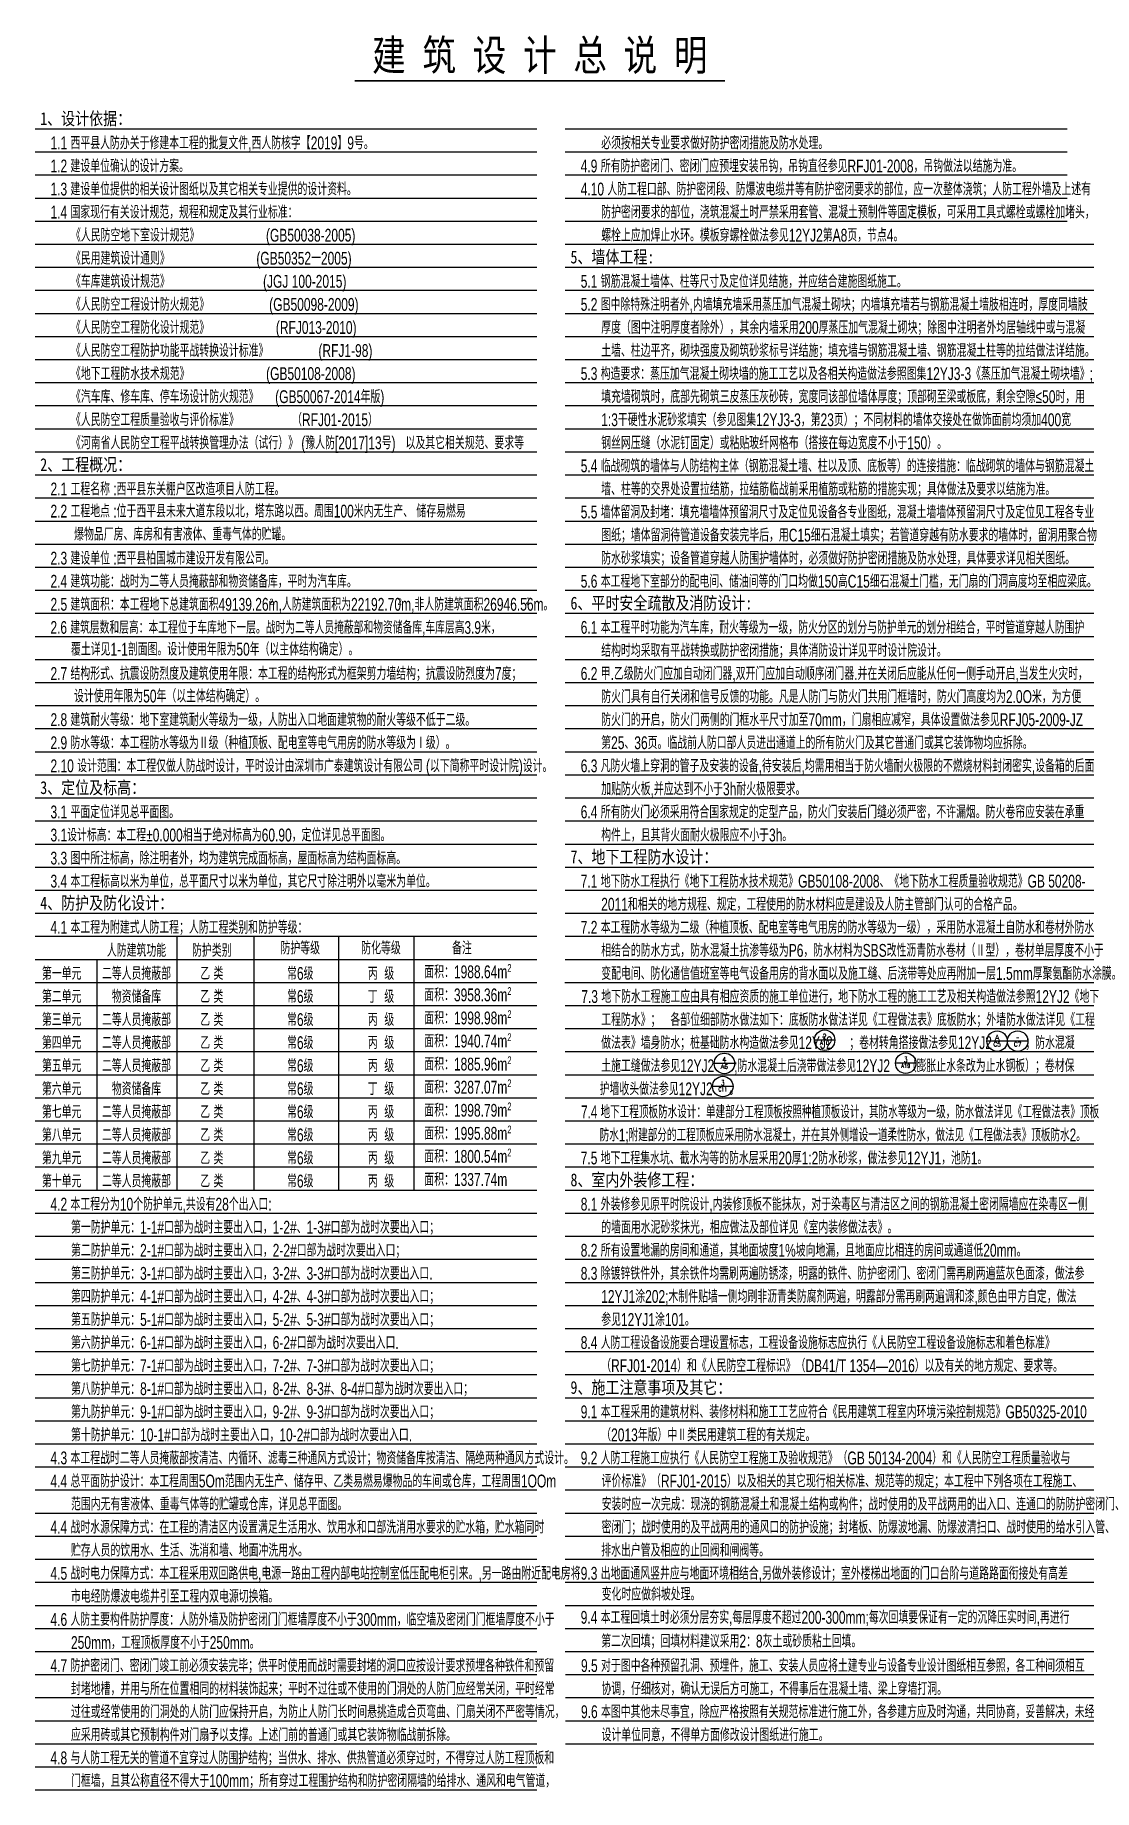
# Model space of a CAD drawing. Extents: x 115549 to 768939, y -502199 to 402497.
# Drawn here: x 115549 to 177497, y -369822 to -267139 of the extents above; entities that cross this region are included whole.
import ezdxf
from ezdxf.enums import TextEntityAlignment as Align

# ---------------------------------------------------------------- set-up
doc = ezdxf.new("R2010")
doc.units = 0
doc.header["$LTSCALE"] = 1000
doc.header["$MEASUREMENT"] = 0
for name, color, linetype in [('AIRD-TEXT', 7, 'Continuous'), ('DIM_IDEN', 3, 'Continuous'), ('PUB_TEXT', 7, 'Continuous'), ('PUB_TITLE', 4, 'Continuous'), ('填充', 8, 'Continuous')]:
    doc.layers.add(name, color=color, linetype=linetype)
doc.styles.add('-黑体', font='simhei.ttf', dxfattribs={"width": 0.8})
doc.styles.add('_TCH_LABEL', font='COMPLEX', dxfattribs={"bigfont": 'GBCBIG'})
doc.styles.add('AIRD-TEXT', font='01-tssdeng.shx', dxfattribs={"width": 0.7, "bigfont": '02-tssdchn.shx'})

msp = doc.modelspace()

# ---------------------------------------------------------------- texts
at = {"layer": 'AIRD-TEXT', "linetype": 'Continuous', "style": 'AIRD-TEXT'}
for s, height, width, p in [('1.1 西平县人防办关于修建本工程的批复文件,西人防核字【2019】9号。', 750, 0.7, (116449.3, -273822.3)), ('必须按相关专业要求做好防护密闭措施及防水处理。', 750, 0.7, (148671.9, -273822.3)), ('1.2 建设单位确认的设计方案。', 750, 0.7, (116449.3, -275172.3)), ('1.3 建设单位提供的相关设计图纸以及其它相关专业提供的设计资料。', 750, 0.7, (116449.3, -276522.3)), ('1.4 国家现行有关设计规范，规程和规定及其行业标准：', 750, 0.7, (116449.3, -277872.3)), ('防护密闭要求的部位，浇筑混凝土时严禁采用套管、混凝土预制件等固定模板，可采用工具式螺栓或螺栓加堵头，', 750, 0.7, (148671.9, -277872.3)), ('螺栓上应加焊止水环。模板穿螺栓做法参见12YJ2第A8页，节点4。', 750, 0.7, (148671.9, -279222.3)), ('2.3 建设单位 :西平县柏国城市建设开发有限公司。', 750, 0.7, (116449.3, -298122.3)), ('2.4 建筑功能：战时为二等人员掩蔽部和物资储备库，平时为汽车库。', 750, 0.7, (116449.3, -299472.3)), ('2', 375, 0.7, (129258.8, -300493.2)), ('2', 375, 0.7, (136762.4, -300483.1)), ('2', 375, 0.7, (144255.4, -300439.1)), ('2.6 建筑层数和层高：本工程位于车库地下一层。战时为二等人员掩蔽部和物资储备库,车库层高3.9米，', 742.5, 0.7, (116449.3, -302172.3)), ('6.1 本工程平时功能为汽车库，耐火等级为一级，防火分区的划分与防护单元的划分相结合，平时管道穿越人防围护', 750, 0.7, (147471.9, -302172.3)), ('覆土详见1-1剖面图。设计使用年限为50年（以主体结构确定）。', 750, 0.7, (117649.3, -303447.3)), ('结构时均采取有平战转换或防护密闭措施；具体消防设计详见平时设计院设计。', 750, 0.7, (148671.9, -303522.3)), ('6.2 甲.乙级防火门应加自动闭门器,双开门应加自动顺序闭门器.并在关闭后应能从任何一侧手动开启,当发生火灾时，', 750, 0.7, (147471.9, -304872.3)), ('设计使用年限为50年（以主体结构确定）。', 750, 0.7, (117829.6, -306190.2)), ('防火门具有自行关闭和信号反馈的功能。凡是人防门与防火门共用门框墙时，防火门高度均为2.0O米，为方便', 750, 0.7, (148671.9, -306222.3)), ('2.8 建筑耐火等级：地下室建筑耐火等级为一级，人防出入口地面建筑物的耐火等级不低于二级。', 750, 0.7, (116449.3, -307572.3)), ('防火门的开启，防火门两侧的门框水平尺寸加至70mm，门扇相应减窄，具体设置做法参见RFJ05-2009-JZ', 750, 0.7, (148671.9, -307572.3)), ('2.9 防水等级：本工程防水等级为Ⅱ级（种植顶板、配电室等电气用房的防水等级为Ⅰ级）。', 750, 0.7, (116449.3, -308922.3)), ('第25、36页。临战前人防口部人员进出通道上的所有防火门及其它普通门或其它装饰物均应拆除。', 750, 0.7, (148671.9, -308922.3)), ('6.3 凡防火墙上穿洞的管子及安装的设备,待安装后,均需用相当于防火墙耐火极限的不燃烧材料封闭密实,设备箱的后面', 750, 0.7, (147471.9, -310272.3)), ('加贴防火板,并应达到不小于3h耐火极限要求。', 750, 0.7, (148671.9, -311622.3)), ('3.1 平面定位详见总平面图。', 750, 0.7, (116449.3, -312972.3)), ('6.4 所有防火门必须采用符合国家规定的定型产品，防火门安装后门缝必须严密，不许漏烟。防火卷帘应安装在承重', 750, 0.7, (147471.9, -312972.3)), ('3.1设计标高：本工程%%P0.000相当于绝对标高为60.90，定位详见总平面图。', 750, 0.7, (116449.3, -314322.3)), ('构件上，且其背火面耐火极限应不小于3h。', 750, 0.7, (148671.9, -314322.3)), ('3.3 图中所注标高，除注明者外，均为建筑完成面标高，屋面标高为结构面标高。', 750, 0.7, (116449.3, -315672.3)), ('3.4 本工程标高以米为单位，总平面尺寸以米为单位，其它尺寸除注明外以毫米为单位。', 750, 0.7, (116449.3, -317022.3)), ('7.1 地下防水工程执行《地下工程防水技术规范》GB50108-2008、《地下防水工程质量验收规范》GB 50208-', 750, 0.7, (147471.9, -317022.3)), ('2011和相关的地方规程、规定，工程使用的防水材料应是建设及人防主管部门认可的合格产品。', 750, 0.7, (148671.9, -318372.3)), ('4.1 本工程为附建式人防工程；人防工程类别和防护等级：', 750, 0.7, (116449.3, -319722.3)), ('7.2 本工程防水等级为二级（种植顶板、配电室等电气用房的防水等级为一级），采用防水混凝土自防水和卷材外防水', 750, 0.7, (147471.9, -319722.3)), ('相结合的防水方式，防水混凝土抗渗等级为P6，防水材料为SBS改性沥青防水卷材（Ⅱ型），卷材单层厚度不小于4mm厚；', 750, 0.7, (148671.9, -321072.3)), ('变配电间、防化通信值班室等电气设备用房的背水面以及施工缝、后浇带等处应再附加一层1.5mm厚聚氨酯防水涂膜。', 750, 0.7, (148671.9, -322422.3)), ('7.3 地下防水工程施工应由具有相应资质的施工单位进行，地下防水工程的施工工艺及相关构造做法参照12YJ2《地下', 750, 0.7, (147505.4, -323772.3)), ('工程防水》；   各部位细部防水做法如下：底板防水做法详见《工程做法表》底板防水；外墙防水做法详见《工程', 750, 0.7, (148671.9, -325122.3)), ('做法表》墙身防水；桩基础防水构造做法参见12YJ2     ；卷材转角搭接做法参见12YJ2          ；防水混凝', 750, 0.7, (148671.9, -326472.3)), ('土施工缝做法参见12YJ2      ;防水混凝土后浇带做法参见12YJ2     （膨胀止水条改为止水钢板）；卷材保', 750, 0.7, (148671.9, -327822.3)), ('护墙收头做法参见12YJ2     。', 750, 0.7, (148583, -329172.3)), ('7.4 地下工程顶板防水设计：单建部分工程顶板按照种植顶板设计，其防水等级为一级，防水做法详见《工程做法表》顶板', 750, 0.68, (147494, -330522.3)), ('防水1;附建部分的工程顶板应采用防水混凝土，并在其外侧增设一道柔性防水，做法见《工程做法表》顶板防水2。', 750, 0.68, (148583, -331872.3)), ('7.5 地下工程集水坑、截水沟等的防水层采用20厚1:2防水砂浆，做法参见12YJ1，池防1。', 750, 0.7, (147471.9, -333222.3)), ('4.2 本工程分为10个防护单元,共设有28个出入口:', 750, 0.7, (116449.3, -335922.3)), ('第一防护单元：1-1#口部为战时主要出入口，1-2#、1-3#口部为战时次要出入口；', 750, 0.7, (117649.3, -337272.3)), ('的墙面用水泥砂浆抹光，相应做法及部位详见《室内装修做法表》。', 750, 0.7, (148671.9, -337272.3)), ('第二防护单元：2-1#口部为战时主要出入口，2-2#口部为战时次要出入口；', 750, 0.7, (117649.3, -338622.3)), ('第三防护单元：3-1#口部为战时主要出入口，3-2#、3-3#口部为战时次要出入口.', 750, 0.7, (117649.3, -339972.3)), ('8.3 除镀锌铁件外，其余铁件均需刷两遍防锈漆，明露的铁件、防护密闭门、密闭门需再刷两遍蓝灰色面漆，做法参', 750, 0.7, (147471.9, -339972.3)), ('第四防护单元：4-1#口部为战时主要出入口，4-2#、4-3#口部为战时次要出入口；', 750, 0.7, (117649.3, -341322.3)), ('12YJ1涂202;木制件贴墙一侧均刷非沥青类防腐剂两遍，明露部分需再刷两遍调和漆,颜色由甲方自定，做法', 750, 0.7, (148671.9, -341322.3)), ('第五防护单元：5-1#口部为战时主要出入口，5-2#、5-3#口部为战时次要出入口；', 750, 0.7, (117649.3, -342672.3)), ('参见12YJ1涂101。', 750, 0.7, (148671.9, -342672.3)), ('第六防护单元：6-1#口部为战时主要出入口，6-2#口部为战时次要出入口.', 750, 0.7, (117649.3, -344022.3)), ('8.4 人防工程设备设施要合理设置标志，工程设备设施标志应执行《人民防空工程设备设施标志和着色标准》', 750, 0.7, (147471.9, -344022.3)), ('第七防护单元：7-1#口部为战时主要出入口，7-2#、7-3#口部为战时次要出入口；', 750, 0.7, (117649.3, -345372.3)), ('（RFJ01-2014）和《人民防空工程标识》（DB41/T 1354—2016）以及有关的地方规定、要求等。', 750, 0.7, (148671.9, -345372.3)), ('第八防护单元：8-1#口部为战时主要出入口，8-2#、8-3#、8-4#口部为战时次要出入口；', 750, 0.7, (117649.3, -346722.3)), ('第九防护单元：9-1#口部为战时主要出入口，9-2#、9-3#口部为战时次要出入口；', 750, 0.7, (117649.3, -348072.3)), ('9.1 本工程采用的建筑材料、装修材料和施工工艺应符合《民用建筑工程室内环境污染控制规范》GB50325-2010', 750, 0.7, (147471.9, -348072.3)), ('第十防护单元：10-1#口部为战时主要出入口，10-2#口部为战时次要出入口.', 750, 0.7, (117649.3, -349422.3)), ('（2013年版）中Ⅱ类民用建筑工程的有关规定。', 750, 0.7, (148671.9, -349422.3)), ('4.3 本工程战时二等人员掩蔽部按清洁、内循环、滤毒三种通风方式设计；物资储备库按清洁、隔绝两种通风方式设计。', 750, 0.7, (116449.3, -350772.3)), ('9.2 人防工程施工应执行《人民防空工程施工及验收规范》（GB 50134-2004）和《人民防空工程质量验收与', 750, 0.7, (147471.9, -350772.3)), ('4.4 总平面防护设计：本工程周围5Om范围内无生产、储存甲、乙类易燃易爆物品的车间或仓库，工程周围1OOm', 750, 0.7, (116449.3, -352122.3)), ('评价标准》（RFJ01-2015）以及相关的其它现行相关标准、规范等的规定；本工程中下列各项在工程施工、', 750, 0.7, (148698.6, -352122.3)), ('范围内无有害液体、重毒气体等的贮罐或仓库，详见总平面图。', 750, 0.7, (117649.3, -353472.3)), ('安装时应一次完成：现浇的钢筋混凝土和混凝土结构或构件；战时使用的及平战两用的出入口、连通口的防防护密闭门、', 750, 0.7, (148698.6, -353472.3)), ('4.4 战时水源保障方式：在工程的清洁区内设置满足生活用水、饮用水和口部洗消用水要求的贮水箱，贮水箱同时', 750, 0.7, (116449.3, -354822.3)), ('密闭门；战时使用的及平战两用的通风口的防护设施；封堵板、防爆波地漏、防爆波清扫口、战时使用的给水引入管、', 750, 0.7, (148698.6, -354822.3)), ('贮存人员的饮用水、生活、洗消和墙、地面冲洗用水。', 750, 0.7, (117649.3, -356172.3)), ('排水出户管及相应的止回阀和闸阀等。', 750, 0.7, (148671.9, -356172.3)), ('4.5 战时电力保障方式：本工程采用双回路供电,电源一路由工程内部电站控制室低压配电柜引来。,另一路由附近配电房将', 750, 0.7, (116449.3, -357522.3)), ('9.3 出地面通风竖井应与地面环境相结合,另做外装修设计；室外楼梯出地面的门口台阶与道路路面衔接处有高差', 750, 0.7, (147471.9, -357522.3)), ('市电经防爆波电缆井引至工程内双电源切换箱。', 750, 0.7, (117649.3, -358872.3)), ('变化时应做斜坡处理。', 750, 0.7, (148698.6, -358743.5)), ('4.6 人防主要构件防护厚度：人防外墙及防护密闭门门框墙厚度不小于300mm，临空墙及密闭门门框墙厚度不小于', 750, 0.7, (116449.3, -360222.3)), ('9.4 本工程回填土时必须分层夯实,每层厚度不超过200-300mm;每次回填要保证有一定的沉降压实时间,再进行', 750, 0.7, (147471.9, -360099.7)), ('250mm，工程顶板厚度不小于250mm。', 750, 0.7, (117649.3, -361572.3)), ('第二次回填；回填材料建议采用2：8灰土或砂质粘土回填。', 750, 0.7, (148671.9, -361491.1)), ('4.7 防护密闭门、密闭门竣工前必须安装完毕；供平时使用而战时需要封堵的洞口应按设计要求预埋各种铁件和预留', 750, 0.7, (116449.3, -362922.3)), ('9.5 对于图中各种预留孔洞、预埋件，施工、安装人员应将土建专业与设备专业设计图纸相互参照，各工种间须相互', 750, 0.7, (147488.7, -362922.3)), ('封堵地槽，并用与所在位置相同的材料装饰起来；平时不过往或不使用的门洞处的人防门应经常关闭，平时经常', 750, 0.7, (117649.3, -364272.3)), ('协调，仔细核对，确认无误后方可施工，不得事后在混凝土墙、梁上穿墙打洞。', 750, 0.7, (148688.7, -364272.3)), ('过往或经常使用的门洞处的人防门应保持开启，为防止人防门长时间悬挑造成合页弯曲、门扇关闭不严密等情况，', 750, 0.7, (117649.3, -365622.3)), ('9.6 本图中其他未尽事宜，除应严格按照有关规范标准进行施工外，各参建方应及时沟通，共同协商，妥善解决，未经', 750, 0.7, (147488.7, -365622.3)), ('应采用砖或其它预制构件对门扇予以支撑。上述门前的普通门或其它装饰物临战前拆除。', 750, 0.7, (117649.3, -366972.3)), ('设计单位同意，不得单方面修改设计图纸进行施工。', 750, 0.7, (148688.7, -366972.3)), ('4.8 与人防工程无关的管道不宜穿过人防围护结构；当供水、排水、供热管道必须穿过时，不得穿过人防工程顶板和', 750, 0.7, (116449.3, -368322.3)), ('门框墙，且其公称直径不得大于100mm；所有穿过工程围护结构和防护密闭隔墙的给排水、通风和电气管道，', 750, 0.7, (117649.3, -369658.8))]:
    msp.add_text(s, height=height, dxfattribs=dict(at, width=width)).set_placement(p)
at = {"layer": 'AIRD-TEXT', "style": 'AIRD-TEXT', "width": 0.7}
for s, p in [('4.9 所有防护密闭门、密闭门应预埋安装吊钩，吊钩直径参见RFJ01-2008，吊钩做法以结施为准。', (147471.9, -275172.3)), ('4.10 人防工程口部、防护密闭段、防爆波电缆井等有防护密闭要求的部位，应一次整体浇筑；人防工程外墙及上述有', (147471.9, -276522.3)), ('5.1 钢筋混凝土墙体、柱等尺寸及定位详见结施，并应结合建施图纸施工。', (147471.9, -281922.3)), ('5.2 图中除特殊注明者外,内墙填充墙采用蒸压加气混凝土砌块；内墙填充墙若与钢筋混凝土墙肢相连时，厚度同墙肢', (147471.9, -283272.3)), ('厚度（图中注明厚度者除外），其余内墙采用200厚蒸压加气混凝土砌块；除图中注明者外均居轴线中或与混凝', (148671.9, -284622.3)), ('土墙、柱边平齐，砌块强度及砌筑砂浆标号详结施；填充墙与钢筋混凝土墙、钢筋混凝土柱等的拉结做法详结施。', (148671.9, -285972.3)), ('5.3 构造要求：蒸压加气混凝土砌块墙的施工工艺以及各相关构造做法参照图集12YJ3-3《蒸压加气混凝土砌块墙》;', (147471.9, -287322.3)), ('填充墙砌筑时，底部先砌筑三皮蒸压灰砂砖，宽度同该部位墙体厚度；顶部砌至梁或板底，剩余空隙≤50时，用', (148671.9, -288672.3)), ('1:3干硬性水泥砂浆填实（参见图集12YJ3-3，第23页）；不同材料的墙体交接处在做饰面前均须加400宽', (148671.9, -290022.3)), ('钢丝网压缝（水泥钉固定）或粘贴玻纤网格布（搭接在每边宽度不小于150）。', (148671.9, -291372.3)), ('5.4 临战砌筑的墙体与人防结构主体（钢筋混凝土墙、柱以及顶、底板等）的连接措施：临战砌筑的墙体与钢筋混凝土', (147471.9, -292722.3)), ('墙、柱等的交界处设置拉结筋，拉结筋临战前采用植筋或粘筋的措施实现；具体做法及要求以结施为准。', (148671.9, -294072.3)), ('5.5 墙体留洞及封堵：填充墙墙体预留洞尺寸及定位见设备各专业图纸，混凝土墙墙体预留洞尺寸及定位见工程各专业', (147471.9, -295422.3)), ('图纸；墙体留洞待管道设备安装完毕后，用C15细石混凝土填实；若管道穿越有防水要求的墙体时，留洞用聚合物', (148671.9, -296772.3)), ('防水砂浆填实；设备管道穿越人防围护墙体时，必须做好防护密闭措施及防水处理，具体要求详见相关图纸。', (148671.9, -298122.3)), ('5.6 本工程地下室部分的配电间、储油间等的门口均做150高C15细石混凝土门槛，无门扇的门洞高度均至相应梁底。', (147471.9, -299472.3)), ('8.1 外装修参见原平时院设计,内装修顶板不能抹灰，对于染毒区与清洁区之间的钢筋混凝土密闭隔墙应在染毒区一侧', (147471.9, -335922.3)), ('8.2 所有设置地漏的房间和通道，其地面坡度1%%%坡向地漏，且地面应比相连的房间或通道低20mm。', (147471.9, -338622.3))]:
    msp.add_text(s, height=750, dxfattribs=at).set_placement(p)
at = {"layer": 'AIRD-TEXT', "color": 7, "linetype": 'Continuous', "style": 'AIRD-TEXT', "width": 0.7}
for s, height, p in [('《人民防空地下室设计规范》                    (GB50038-2005)', 750, (117649.3, -279222.3)), ('《民用建筑设计通则》                          (GB50352一2005)', 750, (117649.3, -280572.3)), ('《车库建筑设计规范》                            (JGJ 100-2015)', 750, (117649.3, -281922.3)), ('《人民防空工程设计防火规范》                  (GB50098-2009)', 750, (117649.3, -283272.3)), ('《人民防空工程防化设计规范》                    (RFJ013-2010)', 750, (117649.3, -284622.3)), ('《人民防空工程防护功能平战转换设计标准》               (RFJ1-98)', 750, (117649.3, -285972.3)), ('《地下工程防水技术规范》                       (GB50108-2008)', 750, (117649.3, -287322.3)), ('《汽车库、修车库、停车场设计防火规范》     (GB50067-2014年版)', 750, (117649.3, -288672.3)), ('《人民防空工程质量验收与评价标准》                （RFJ01-2015）', 750, (117649.3, -290022.3)), ('《河南省人民防空工程平战转换管理办法（试行）》 (豫人防[2017]13号)   以及其它相关规范、要求等', 750, (117649.3, -291372.3)), ('2', 450, (143180.9, -321950.4)), ('2', 450, (143180.9, -323300.4)), ('2', 450, (143180.9, -324650.4)), ('2', 450, (143180.9, -326000.4)), ('2', 450, (143180.9, -327350.4)), ('2', 450, (143180.9, -328700.4)), ('2', 450, (143180.9, -330050.4)), ('2', 450, (143180.9, -331400.4)), ('2', 450, (143180.9, -332750.4))]:
    msp.add_text(s, height=height, dxfattribs=at).set_placement(p)
at = {"layer": 'AIRD-TEXT', "color": 0, "linetype": 'Continuous', "style": 'AIRD-TEXT', "width": 0.7}
for s, p in [('2.1 工程名称 :西平县东关棚户区改造项目人防工程。', (116449.3, -294072.3)), ('2.2 工程地点 :位于西平县未来大道东段以北，塔东路以西。周围100米内无生产、 储存易燃易', (116449.3, -295367.8)), ('爆物品厂房、库房和有害液体、重毒气体的贮罐。', (117833.5, -296717.8)), ('2.5 建筑面积：本工程地下总建筑面积49139.26m,人防建筑面积为22192.70m,非人防建筑面积26946.56m。', (116449.3, -300822.3)), ('2.7 结构形式、抗震设防烈度及建筑使用年限：本工程的结构形式为框架剪力墙结构；抗震设防烈度为7度；', (116449.3, -304872.3)), ('2.10 设计范围：本工程仅做人防战时设计，平时设计由深圳市广泰建筑设计有限公司 (以下简称平时设计院)设计。', (116449.3, -310272.3))]:
    msp.add_text(s, height=750, dxfattribs=at).set_placement(p)
at = {"layer": 'AIRD-TEXT', "linetype": 'Continuous', "style": 'AIRD-TEXT', "width": 0.7}
for s, p in [('人防建筑功能', (121481.6, -321072.3)), ('防护类别', (125888.1, -321072.3)), ('防护等级', (131063.1, -320933.9)), ('防化等级', (135788.1, -320933.9)), ('备注', (140524.3, -320933.9)), ('第一单元', (117104.1, -322422.3)), ('二等人员掩蔽部', (121481.6, -322422.3)), ('乙 类', (125888.1, -322422.3)), ('常6级', (131063.1, -322422.3)), ('丙  级', (135788.1, -322422.3)), ('面积：1988.64m', (140749.3, -322327.4)), ('第二单元', (117104.1, -323772.3)), ('物资储备库', (121481.6, -323772.3)), ('乙 类', (125888.1, -323772.3)), ('常6级', (131063.1, -323772.3)), ('丁  级', (135788.1, -323772.3)), ('面积：3958.36m', (140749.3, -323677.4)), ('第三单元', (117104.1, -325122.3)), ('二等人员掩蔽部', (121481.6, -325122.3)), ('乙 类', (125888.1, -325122.3)), ('常6级', (131063.1, -325122.3)), ('丙  级', (135788.1, -325122.3)), ('面积：1998.98m', (140749.3, -325027.4)), ('第四单元', (117104.1, -326472.3)), ('二等人员掩蔽部', (121481.6, -326472.3)), ('乙 类', (125888.1, -326472.3)), ('常6级', (131063.1, -326472.3)), ('丙  级', (135788.1, -326472.3)), ('面积：1940.74m', (140749.3, -326377.4)), ('第五单元', (117104.1, -327822.3)), ('二等人员掩蔽部', (121481.6, -327822.3)), ('乙 类', (125888.1, -327822.3)), ('常6级', (131063.1, -327822.3)), ('丙  级', (135788.1, -327822.3)), ('面积：1885.96m', (140749.3, -327727.4)), ('第六单元', (117104.1, -329172.3)), ('物资储备库', (121481.6, -329172.3)), ('乙 类', (125888.1, -329172.3)), ('常6级', (131063.1, -329172.3)), ('丁  级', (135788.1, -329172.3)), ('面积：3287.07m', (140749.3, -329077.4)), ('面积：1998.79m', (140749.3, -330427.4)), ('第七单元', (117104.1, -330522.3)), ('二等人员掩蔽部', (121481.6, -330522.3)), ('乙 类', (125888.1, -330522.3)), ('常6级', (131063.1, -330522.3)), ('丙  级', (135788.1, -330522.3)), ('第八单元', (117104.1, -331872.3)), ('二等人员掩蔽部', (121481.6, -331872.3)), ('乙 类', (125888.1, -331872.3)), ('常6级', (131063.1, -331872.3)), ('丙  级', (135788.1, -331872.3)), ('面积：1995.88m', (140749.3, -331777.4)), ('第九单元', (117104.1, -333222.3)), ('二等人员掩蔽部', (121481.6, -333222.3)), ('乙 类', (125888.1, -333222.3)), ('常6级', (131063.1, -333222.3)), ('丙  级', (135788.1, -333222.3)), ('面积：1800.54m', (140749.3, -333127.4)), ('面积：1337.74m', (140749.3, -334477.4)), ('第十单元', (117104.1, -334572.3)), ('二等人员掩蔽部', (121481.6, -334572.3)), ('乙 类', (125888.1, -334572.3)), ('常6级', (131063.1, -334572.3)), ('丙  级', (135788.1, -334572.3))]:
    msp.add_text(s, height=750, dxfattribs=at).set_placement(p, align=Align.CENTER)
at = {"layer": 'PUB_TEXT', "style": '_TCH_LABEL'}
for s, height, p, p2 in [('A10', 222.1, (161477.9, -326221.7), (162006.7, -326221.7)), ('C5', 260.87, (171619.2, -326320.4), (172054, -326320.4)), ('C7', 260.87, (172819.2, -326320.4), (173254, -326320.4)), ('A6', 260.87, (155661, -327626.1), (156095.7, -327626.1)), ('A19', 222.1, (166222.8, -327564.5), (166751.6, -327564.5)), ('C11', 234.44, (155531.1, -328946.3), (156033.5, -328946.3))]:
    msp.add_text(s, height=height, dxfattribs=at).set_placement(p, p2, align=Align.FIT)
for s, height, width, p, p2 in [('2', 313.2, 1, (161637.9, -325892.6), (161846.7, -325892.6)), ('A', 304.9, 1, (171705.9, -325946.3), (171967.3, -325946.3)), ('-', 313.2, 0.777778, (172932.2, -325944.7), (173141, -325944.7)), ('4', 309.3, 1, (155760.5, -327251.2), (155996.2, -327251.2)), ('3', 313.2, 1, (166382.8, -327235.3), (166591.6, -327235.3)), ('3', 313.2, 1, (155677.9, -328602.3), (155886.7, -328602.3))]:
    msp.add_text(s, height=height, dxfattribs=dict(at, width=width)).set_placement(p, p2, align=Align.FIT)
at = {"layer": 'PUB_TITLE', "color": 4, "linetype": 'ByBlock', "lineweight": 0, "style": '-黑体', "width": 0.8}
msp.add_text('建 筑 设 计 总 说 明', height=1800, dxfattribs=at).set_placement((145078.9, -269213.4), align=Align.CENTER)
at = {"layer": 'PUB_TITLE', "color": 4, "style": '-黑体', "width": 0.8}
for s, p in [('1、设计依据：', (115849.3, -272397.3)), ('5、墙体工程:', (146871.9, -280497.3)), ('2、工程概况：', (115849.3, -292647.3)), ('6、平时安全疏散及消防设计:', (146871.9, -300747.3)), ('3、定位及标高：', (115849.3, -311547.3)), ('7、地下工程防水设计：', (146871.9, -315597.3)), ('4、防护及防化设计：', (115849.3, -318297.3)), ('8、室内外装修工程：', (146871.9, -334497.3)), ('9、施工注意事项及其它：', (146871.9, -346647.3))]:
    msp.add_text(s, height=750, dxfattribs=at).set_placement(p)

# ---------------------------------------------------------------- linework, layer by layer
at = {"layer": 'DIM_IDEN'}
for p, q in [((162342.3, -325955.2), (161142.3, -325955.2)), ((172436.6, -326007.3), (171236.6, -326007.3)), ((173636.6, -326007.3), (172436.6, -326007.3)), ((156478.3, -327313.1), (155278.3, -327313.1)), ((167087.2, -327298), (165887.2, -327298)), ((156382.3, -328665), (155182.3, -328665))]:
    msp.add_line(p, q, dxfattribs=at)
for centre in [(161742.3, -325955.2), (171836.6, -326007.3), (173036.6, -326007.3), (155878.3, -327313.1), (166487.2, -327298), (155782.3, -328665)]:
    msp.add_circle(centre, 600, dxfattribs=at)
at = {"layer": 'PUB_TITLE', "color": 4, "linetype": 'Continuous', "const_width": 90}
msp.add_lwpolyline([(134250.1, -269813.4), (155907.6, -269813.4)], dxfattribs=at)
at = {"layer": '填充'}
for p, q in [((115549.3, -272622.3), (144907.4, -272622.3)), ((146571.9, -272622.3), (175929.9, -272622.3)), ((146571.9, -272622.3), (175929.9, -272622.3)), ((146571.9, -272622.3), (175929.9, -272622.3)), ((115549.3, -273972.3), (144907.4, -273972.3)), ((146571.9, -273972.3), (175929.9, -273972.3)), ((146571.9, -273972.3), (175929.9, -273972.3)), ((146571.9, -273972.3), (175929.9, -273972.3)), ((115549.3, -275322.3), (144907.4, -275322.3)), ((146571.9, -275322.3), (175929.9, -275322.3)), ((146571.9, -275322.3), (175929.9, -275322.3)), ((146571.9, -275322.3), (175929.9, -275322.3)), ((115549.3, -276672.3), (144907.4, -276672.3)), ((146571.9, -276672.3), (175929.9, -276672.3)), ((146571.9, -276672.3), (175929.9, -276672.3)), ((115549.3, -278022.3), (144907.4, -278022.3)), ((146571.9, -278022.3), (175929.9, -278022.3)), ((115549.3, -279372.3), (144907.4, -279372.3)), ((146571.9, -279372.3), (177497.4, -279372.3)), ((146571.9, -279372.3), (177497.4, -279372.3)), ((146571.9, -279372.3), (177497.4, -279372.3)), ((146571.9, -279372.3), (175929.9, -279372.3)), ((115549.3, -280722.3), (144907.4, -280722.3)), ((146571.9, -280722.3), (177497.4, -280722.3)), ((115549.3, -282072.3), (144907.4, -282072.3)), ((146571.9, -282072.3), (177497.4, -282072.3)), ((115549.3, -283422.3), (144907.4, -283422.3)), ((146571.9, -283422.3), (177497.4, -283422.3)), ((115549.3, -284772.3), (144907.4, -284772.3)), ((146571.9, -284772.3), (177497.4, -284772.3)), ((115549.3, -286122.3), (144907.4, -286122.3)), ((115549.3, -286122.3), (144907.4, -286122.3)), ((146571.9, -286122.3), (177497.4, -286122.3)), ((115549.3, -287472.3), (144907.4, -287472.3)), ((115549.3, -287472.3), (144907.4, -287472.3)), ((146571.9, -287472.3), (177497.4, -287472.3)), ((115549.3, -288822.3), (144907.4, -288822.3)), ((115549.3, -288822.3), (144907.4, -288822.3)), ((115549.3, -288822.3), (144907.4, -288822.3)), ((146571.9, -288822.3), (177497.4, -288822.3)), ((115549.3, -290172.3), (144907.4, -290172.3)), ((146571.9, -290172.3), (177497.4, -290172.3)), ((115549.3, -291522.3), (144907.4, -291522.3)), ((146571.9, -291522.3), (177497.4, -291522.3)), ((146571.9, -291522.3), (177497.4, -291522.3)), ((146571.9, -291522.3), (177497.4, -291522.3)), ((146571.9, -291522.3), (177497.4, -291522.3)), ((115549.3, -292872.3), (144907.4, -292872.3)), ((115549.3, -292872.3), (144907.4, -292872.3)), ((146571.9, -292872.3), (177497.4, -292872.3)), ((115549.3, -294222.3), (144907.4, -294222.3)), ((146571.9, -294222.3), (177497.4, -294222.3)), ((146571.9, -294222.3), (175929.9, -294222.3)), ((115549.3, -295572.3), (144907.4, -295572.3)), ((115549.3, -295572.3), (144907.4, -295572.3)), ((146571.9, -295572.3), (177497.4, -295572.3)), ((146571.9, -295572.3), (177497.4, -295572.3)), ((115549.3, -296922.3), (144907.4, -296922.3)), ((115549.3, -296922.3), (144907.4, -296922.3)), ((146571.9, -296922.3), (177497.4, -296922.3)), ((115549.3, -298272.3), (144907.4, -298272.3)), ((146571.9, -298272.3), (177497.4, -298272.3)), ((115549.3, -299622.3), (144907.4, -299622.3)), ((115549.3, -299622.3), (144907.4, -299622.3)), ((146571.9, -299622.3), (177497.4, -299622.3)), ((146571.9, -299622.3), (177497.4, -299622.3)), ((115549.3, -300972.3), (144907.4, -300972.3)), ((115549.3, -300972.3), (144907.4, -300972.3)), ((115549.3, -300972.3), (144907.4, -300972.3)), ((146571.9, -300972.3), (177497.4, -300972.3)), ((115549.3, -302322.3), (144907.4, -302322.3)), ((115549.3, -302322.3), (144907.4, -302322.3)), ((115549.3, -302322.3), (144907.4, -302322.3)), ((146571.9, -302322.3), (177497.4, -302322.3)), ((115549.3, -303672.3), (144907.4, -303672.3)), ((115549.3, -303672.3), (144907.4, -303672.3)), ((115549.3, -303672.3), (144907.4, -303672.3)), ((115549.3, -303672.3), (144907.4, -303672.3)), ((115549.3, -303672.3), (144907.4, -303672.3)), ((115549.3, -303672.3), (144907.4, -303672.3)), ((146571.9, -303672.3), (177497.4, -303672.3)), ((115549.3, -305022.3), (144907.4, -305022.3)), ((115549.3, -305022.3), (144907.4, -305022.3)), ((115549.3, -305022.3), (144907.4, -305022.3)), ((146571.9, -305022.3), (177497.4, -305022.3)), ((115549.3, -306372.3), (144907.4, -306372.3)), ((146571.9, -306372.3), (177497.4, -306372.3)), ((115549.3, -307722.3), (144907.4, -307722.3)), ((146571.9, -307722.3), (177497.4, -307722.3)), ((115549.3, -309072.3), (144907.4, -309072.3)), ((146571.9, -309072.3), (177497.4, -309072.3)), ((115549.3, -310422.3), (144907.4, -310422.3)), ((115549.3, -310422.3), (144907.4, -310422.3)), ((146571.9, -310422.3), (177497.4, -310422.3)), ((115549.3, -311772.3), (144907.4, -311772.3)), ((146571.9, -311772.3), (177497.4, -311772.3)), ((115549.3, -313122.3), (144907.4, -313122.3)), ((146571.9, -313122.3), (177497.4, -313122.3)), ((115549.3, -314472.3), (144907.4, -314472.3)), ((115549.3, -314472.3), (144907.4, -314472.3)), ((146571.9, -314472.3), (177497.4, -314472.3)), ((146571.9, -314472.3), (177497.4, -314472.3)), ((115549.3, -315822.3), (144907.4, -315822.3)), ((146571.9, -315822.3), (177497.4, -315822.3)), ((146571.9, -315822.3), (177497.4, -315822.3)), ((115549.3, -317172.3), (144907.4, -317172.3)), ((146571.9, -317172.3), (177497.4, -317172.3)), ((115549.3, -318522.3), (144907.4, -318522.3)), ((146571.9, -318522.3), (177497.4, -318522.3)), ((115549.3, -319872.3), (144907.4, -319872.3)), ((115549.3, -319872.3), (144907.4, -319872.3)), ((123863.1, -334722.3), (123863.1, -319872.3)), ((128363.1, -334722.3), (128363.1, -319872.3)), ((133313.1, -334722.3), (133313.1, -319872.3)), ((137729.4, -334722.3), (137729.4, -319872.3)), ((146571.9, -319872.3), (177497.4, -319872.3)), ((115549.3, -321222.3), (144907.4, -321222.3)), ((119177.3, -334722.3), (119177.3, -321222.3)), ((123863.1, -334722.3), (123863.1, -321222.3)), ((128363.1, -334722.3), (128363.1, -321222.3)), ((146571.9, -321222.3), (177497.4, -321222.3)), ((115549.3, -322572.3), (144907.4, -322572.3)), ((115549.3, -322572.3), (144907.4, -322572.3)), ((146538.4, -322572.3), (177497.4, -322572.3)), ((146571.9, -322572.3), (177497.4, -322572.3)), ((146571.9, -322572.3), (177497.4, -322572.3)), ((146571.9, -322572.3), (177497.4, -322572.3)), ((115549.3, -323922.3), (144907.4, -323922.3)), ((115549.3, -323922.3), (144907.4, -323922.3)), ((146571.9, -323922.3), (177497.4, -323922.3)), ((115549.3, -325272.3), (144907.4, -325272.3)), ((115549.3, -325272.3), (144907.4, -325272.3)), ((146571.9, -325272.3), (177497.4, -325272.3)), ((115549.3, -326622.3), (144907.4, -326622.3)), ((115549.3, -326622.3), (144907.4, -326622.3)), ((146571.9, -326622.3), (177497.4, -326622.3)), ((115549.3, -327972.3), (144907.4, -327972.3)), ((115549.3, -327972.3), (144907.4, -327972.3)), ((146571.9, -327972.3), (177497.4, -327972.3)), ((146571.9, -327972.3), (177497.4, -327972.3)), ((146571.9, -327972.3), (177497.4, -327972.3)), ((146660.8, -327972.3), (177497.4, -327972.3)), ((115549.3, -329322.3), (144907.4, -329322.3)), ((115549.3, -329322.3), (144907.4, -329322.3)), ((146571.9, -329322.3), (177497.4, -329322.3)), ((115549.3, -330672.3), (144907.4, -330672.3)), ((115549.3, -330672.3), (144907.4, -330672.3)), ((146571.9, -330672.3), (177497.4, -330672.3)), ((115549.3, -332022.3), (144907.4, -332022.3)), ((115549.3, -332022.3), (144907.4, -332022.3)), ((146571.9, -332022.3), (177497.4, -332022.3)), ((115549.3, -333372.3), (144907.4, -333372.3)), ((115549.3, -333372.3), (144907.4, -333372.3)), ((146571.9, -333372.3), (177497.4, -333372.3)), ((146571.9, -333372.3), (177497.4, -333372.3)), ((115549.3, -334722.3), (144907.4, -334722.3)), ((146571.9, -334722.3), (177497.4, -334722.3)), ((115549.3, -336072.3), (144907.4, -336072.3)), ((146571.9, -336072.3), (177497.4, -336072.3)), ((115549.3, -337422.3), (144907.4, -337422.3)), ((146571.9, -337422.3), (177497.4, -337422.3)), ((115549.3, -338772.3), (144907.4, -338772.3)), ((115549.3, -338772.3), (144907.4, -338772.3)), ((146571.9, -338772.3), (177497.4, -338772.3)), ((146571.9, -338772.3), (177497.4, -338772.3)), ((115549.3, -340122.3), (144907.4, -340122.3)), ((115549.3, -340122.3), (144907.4, -340122.3)), ((115549.3, -340122.3), (144907.4, -340122.3)), ((146571.9, -340122.3), (177497.4, -340122.3)), ((146571.9, -340122.3), (177497.4, -340122.3)), ((115549.3, -341472.3), (144907.4, -341472.3)), ((146571.9, -341472.3), (177497.4, -341472.3)), ((115549.3, -342822.3), (144907.4, -342822.3)), ((115549.3, -342822.3), (144907.4, -342822.3)), ((146571.9, -342822.3), (177497.4, -342822.3)), ((146571.9, -342822.3), (177497.4, -342822.3)), ((115549.3, -344172.3), (144907.4, -344172.3)), ((115549.3, -344172.3), (144907.4, -344172.3)), ((115549.3, -344172.3), (144907.4, -344172.3)), ((146571.9, -344172.3), (177497.4, -344172.3)), ((115549.3, -345522.3), (144907.4, -345522.3)), ((146571.9, -345522.3), (177497.4, -345522.3)), ((115549.3, -346872.3), (144907.4, -346872.3)), ((115549.3, -346872.3), (144907.4, -346872.3)), ((146571.9, -346872.3), (177497.4, -346872.3)), ((115549.3, -348222.3), (144907.4, -348222.3)), ((115549.3, -348222.3), (144907.4, -348222.3)), ((115549.3, -348222.3), (144907.4, -348222.3)), ((146571.9, -348222.3), (177497.4, -348222.3)), ((146571.9, -348222.3), (177497.4, -348222.3)), ((115549.3, -349572.3), (144907.4, -349572.3)), ((115549.3, -349572.3), (144907.4, -349572.3)), ((115549.3, -349572.3), (144907.4, -349572.3)), ((146571.9, -349572.3), (177497.4, -349572.3)), ((115549.3, -350922.3), (144907.4, -350922.3)), ((115549.3, -350922.3), (144907.4, -350922.3)), ((115549.3, -350922.3), (144907.4, -350922.3)), ((146571.9, -350922.3), (177497.4, -350922.3)), ((115549.3, -352272.3), (144907.4, -352272.3)), ((146571.9, -352272.3), (177497.4, -352272.3)), ((115549.3, -353622.3), (144907.4, -353622.3)), ((146571.9, -353622.3), (177497.4, -353622.3)), ((115549.3, -354972.3), (144907.4, -354972.3)), ((146571.9, -354972.3), (177497.4, -354972.3)), ((146571.9, -354972.3), (177497.4, -354972.3)), ((115549.3, -356322.3), (144907.4, -356322.3)), ((146571.9, -356322.3), (177497.4, -356322.3)), ((115549.3, -357672.3), (144907.4, -357672.3)), ((146571.9, -357672.3), (177497.4, -357672.3)), ((146571.9, -357672.3), (177497.4, -357672.3)), ((115549.3, -359022.3), (144907.4, -359022.3)), ((146571.9, -359022.3), (177497.4, -359022.3)), ((146571.9, -359022.3), (177497.4, -359022.3)), ((146571.9, -359022.3), (177497.4, -359022.3)), ((115549.3, -360372.3), (144907.4, -360372.3)), ((146571.9, -360372.3), (177497.4, -360372.3)), ((146571.9, -360372.3), (177497.4, -360372.3)), ((115549.3, -361722.3), (144907.4, -361722.3)), ((115549.3, -361722.3), (144907.4, -361722.3)), ((146571.9, -361722.3), (177497.4, -361722.3)), ((146571.9, -361722.3), (177497.4, -361722.3)), ((115549.3, -363072.3), (144907.4, -363072.3)), ((146588.7, -363072.3), (177497.4, -363072.3)), ((115549.3, -364422.3), (144907.4, -364422.3)), ((115549.3, -364422.3), (144907.4, -364422.3)), ((146588.7, -364422.3), (177497.4, -364422.3)), ((146588.7, -364422.3), (177497.4, -364422.3)), ((115549.3, -365772.3), (144907.4, -365772.3)), ((146588.7, -365772.3), (177497.4, -365772.3)), ((115549.3, -367122.3), (144907.4, -367122.3)), ((115549.3, -367122.3), (144907.4, -367122.3)), ((146588.7, -367122.3), (177497.4, -367122.3)), ((115549.3, -368472.3), (144907.4, -368472.3)), ((115549.3, -369822.3), (144907.4, -369822.3)), ((115549.3, -369822.3), (144907.4, -369822.3))]:
    msp.add_line(p, q, dxfattribs=at)

msp.set_redraw_order([(e.dxf.handle, doc.entitydb.next_handle()) for e in msp.query("TEXT MTEXT ATTDEF DIMENSION ARC_DIMENSION")])  # texts and dimensions are drawn at this point

doc.saveas('drawing.dxf')
